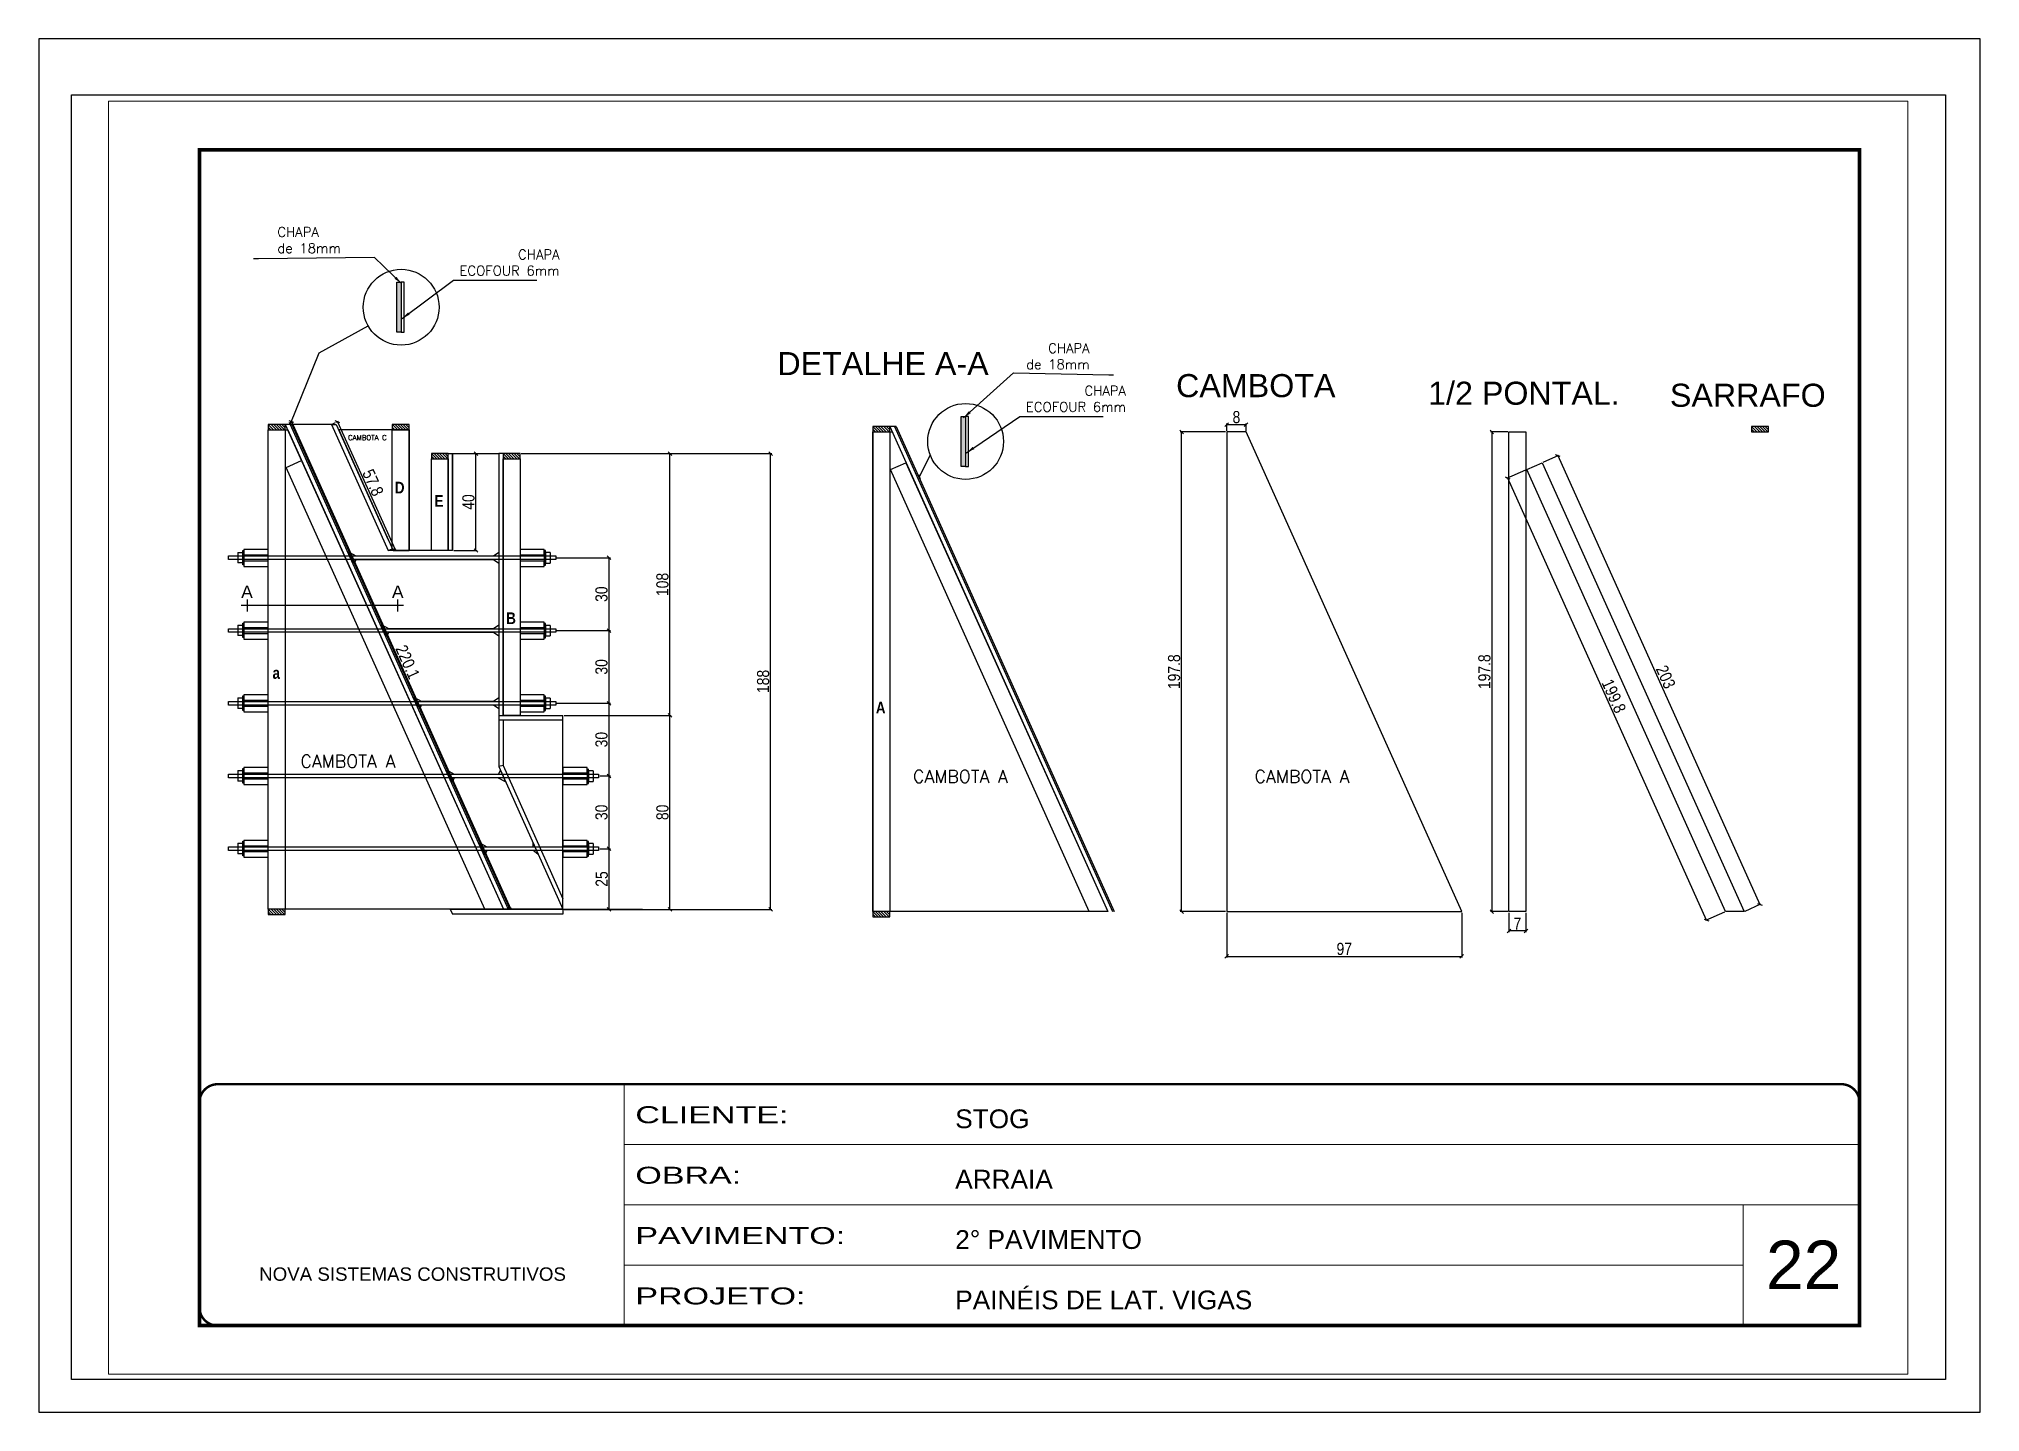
# Paper-space layout '01 (22)' of a CAD drawing. Extents: x -1 to 296, y 0 to 210.
# The model-space entities are those that its viewports show. They can reach past a viewport. Long polylines and large blocks are cut down to what shows.
import ezdxf
from ezdxf.enums import TextEntityAlignment as Align

# ---------------------------------------------------------------- set-up
doc = ezdxf.new("R2010")
doc.units = 0
doc.linetypes.add('CONTINUO', pattern=[0])
doc.linetypes.add('DASHED', pattern=[0.75, 0.5, -0.25])
doc.layers.get('0').update_dxf_attribs({"linetype": 'CONTINUOUS'})
doc.layers.get('Defpoints').update_dxf_attribs({"linetype": 'CONTINUOUS'})
doc.layers.add('00 - FELIPE', color=2, linetype='CONTINUOUS', plot=False)
for name, color, linetype in [('1HACHURA MADEIRAS', 1, 'CONTINUOUS'), ('COTA', 241, 'CONTINUOUS'), ('detalhes', 4, 'CONTINUOUS'), ('NOMENCLATURA', 7, 'CONTINUOUS'), ('Painéis', 200, 'CONTINUOUS'), ('presilha', 1, 'CONTINUOUS'), ('SARR_2.2x7', 40, 'CONTINUOUS'), ('SARR_3.5x7', 81, 'CONTINUOUS'), ('Tubo de PVC', 51, 'CONTINUOUS')]:
    doc.layers.add(name, color=color, linetype=linetype)
for name, color, linetype, lineweight in [('CARIMBO', 255, 'CONTINUOUS', 9), ('CONCRETO', 251, 'CONTINUOUS', 25), ('Folhas', 255, 'CONTINUOUS', 9), ('Hachura', 251, 'CONTINUOUS', 9), ('SARRAFO DE PRESSAO', 251, 'DASHED', 9)]:
    doc.layers.add(name, color=color, linetype=linetype, lineweight=lineweight)
doc.styles.add('ARIAL', font='arial.ttf')
doc.styles.add('COTA TECNICA', font='techl___.ttf', dxfattribs={"height": 10})
doc.styles.add('COTA TECNICA 2X', font='techl___.ttf', dxfattribs={"height": 10})
doc.styles.add('ROMANS', font='romans.shx')
doc.styles.add('TECNICA', font='techb___.ttf', dxfattribs={"height": 10})
doc.styles.add('Tecnologia', font='')
doc.styles.get('Tecnologia').set_extended_font_data('Forgotten Futurist')
doc.dimstyles.new('PAINEL', dxfattribs={"dimtxt": 10, "dimasz": 3, "dimexe": 3, "dimexo": 3, "dimgap": 3, "dimtad": 1, "dimdec": 1, "dimzin": 12, "dimdsep": 46, "dimtxsty": 'COTA TECNICA', "dimblk1": 'OBLIQUE', "dimblk2": 'OBLIQUE', "dimsah": 1, "dimcen": 0.9, "dimclrd": 4, "dimclre": 4, "dimclrt": 240, "dimadec": 1, "dimazin": 3, "dimtfac": 1, "dimtdec": 1, "dimtmove": 0, "dimatfit": 3, "dimfxl": 1, "dimtolj": 1, "dimtzin": 12, "dimarcsym": 0})
doc.dimstyles.new('SECAO', dxfattribs={"dimscale": 0.333333, "dimtxt": 5, "dimasz": 9, "dimexe": 3, "dimexo": 3, "dimgap": 3, "dimtad": 1, "dimdec": 1, "dimlfac": 0.5, "dimzin": 12, "dimdsep": 46, "dimtxsty": 'COTA TECNICA 2X', "dimblk1": 'OBLIQUE', "dimblk2": 'OBLIQUE', "dimsah": 1, "dimcen": 0.9, "dimclrd": 4, "dimclre": 4, "dimclrt": 240, "dimadec": 1, "dimazin": 3, "dimtfac": 1, "dimtdec": 1, "dimtmove": 0, "dimatfit": 3, "dimfxl": 1, "dimtolj": 1, "dimtzin": 12, "dimarcsym": 0})

psp = doc.layouts.new('01 (22)')

msp = doc.modelspace()

# ---------------------------------------------------------------- texts
at = {"color": 240, "char_height": 8, "style": 'ROMANS'}
for s, insert, attachment_point in [('\\A1;CHAPA \\Pde 18mm', (5996.47, 8528.48), 7), ('\\A1;CHAPA \\PECOFOUR 6mm', (6229.43, 8509.96), 9), ('\\A1;CHAPA \\Pde 18mm', (6666.91, 8432.67), 9), ('\\A1;CHAPA \\PECOFOUR 6mm', (6696.9, 8397.58), 9)]:
    msp.add_mtext(s, dxfattribs=dict(at, insert=insert, attachment_point=attachment_point))
at = {"layer": 'CARIMBO', "style": 'ARIAL'}
msp.add_text('22', height=40, dxfattribs=at).set_placement((7225.07, 7673.82))
at = {"layer": 'detalhes', "style": 'TECNICA'}
for s, p in [('D', (6093.46, 8330.19)), ('E', (6126.17, 8319.18)), ('B', (6185.37, 8222.46)), ('a', (5992.5, 8177.27)), ('A', (6490.44, 8148.71))]:
    msp.add_text(s, height=9.6, dxfattribs=at).set_placement(p)
at = {"layer": 'detalhes', "color": 0, "linetype": 'Continuous', "style": 'ARIAL'}
for p in [(5971.4, 8249.1), (6095.83, 8249.1)]:
    msp.add_text('A', height=10.22, dxfattribs=at).set_placement(p, align=Align.MIDDLE_CENTER)
at = {"layer": 'NOMENCLATURA', "linetype": 'Continuous', "style": 'ARIAL'}
for s, height, p in [('DETALHE A-A', 19.0408, (6409.14, 8427.79)), ('CAMBOTA', 19.041, (6738.22, 8409.6)), ('1/2 PONTAL.', 19.0408, (6946.21, 8403.33)), ('SARRAFO', 19.041, (7145.76, 8401.66))]:
    msp.add_text(s, height=height, dxfattribs=at).set_placement(p)
at = {"layer": 'Painéis', "color": 7, "attachment_point": 5, "style": 'ROMANS'}
for s, insert, char_height in [('\\A1;CAMBOTA C', (6070.76, 8376.2), 4.2), ('\\A1;CAMBOTA A', (6054.68, 8109.26), 10.5), ('\\A1;CAMBOTA A', (6560.22, 8096.74), 10.5), ('\\A1;CAMBOTA A', (6842.11, 8096.74), 10.5)]:
    msp.add_mtext(s, dxfattribs=dict(at, insert=insert, char_height=char_height))

# ---------------------------------------------------------------- blocks, each defined once
blk = doc.blocks.new('9999999999')
at = {"color": 30, "linetype": 'CONTINUO'}
for p, q in [((98564.6, 34230.2), (98564.6, 34429.4)), ((98564.6, 34379.6), (99584, 34379.6)), ((98564.6, 34329.8), (99488, 34329.8)), ((99584, 34329.8), (99488, 34329.8)), ((99488, 34329.8), (99488, 34230.2)), ((98564.6, 34280), (99488, 34280))]:
    blk.add_line(p, q, dxfattribs=at)
at = {"color": 30, "linetype": 'CONTINUO', "const_width": 2}
blk.add_lwpolyline([(99584, 34230.2), (99584, 34414.4, 0.414214), (99569, 34429.4), (98229, 34429.4, 0.414214), (98214, 34414.4), (98214, 34245.2, 0.414214), (98229, 34230.2), (99584, 34230.2)], format="xyb", dxfattribs=at)
at = {"layer": 'Folhas'}
blk.add_lwpolyline([(98139, 34190.2), (99624, 34190.2), (99624, 35240.2), (98139, 35240.2)], close=True, dxfattribs=at)
at = {"layer": 'Folhas', "color": 30, "const_width": 3}
blk.add_lwpolyline([(98214, 34230.2), (99584, 34230.2), (99584, 35200.2), (98214, 35200.2)], close=True, dxfattribs=at)
at = {"color": 7, "linetype": 'Continuous', "ltscale": 5, "style": 'ARIAL'}
for s, height, p in [('STOG', 15.48, (98837.7, 34393.1)), ('ARRAIA', 15.48, (98837.7, 34343.3)), ('2° PAVIMENTO', 15.483, (98837.7, 34293.5)), ('NOVA SISTEMAS CONSTRUTIVOS', 11.059, (98263.2, 34267.2)), ('PAINÉIS DE LAT. VIGAS', 15.483, (98837.7, 34243.7))]:
    blk.add_text(s, height=height, dxfattribs=at).set_placement(p)
at = {"layer": 'Folhas', "color": 7, "style": 'Tecnologia', "width": 1.5}
for s, p in [('CLIENTE:', (98573.7, 34397.2)), ('OBRA:', (98573.7, 34347.3)), ('PAVIMENTO:', (98573.7, 34297.5)), ('PROJETO:', (98573.7, 34247.7))]:
    blk.add_text(s, height=14, dxfattribs=at).set_placement(p)
blk = doc.blocks.new('_Oblique')
at = {"color": 0, "linetype": 'ByBlock', "lineweight": -2}
blk.add_line((-0.5, -0.5), (0.5, 0.5), dxfattribs=at)
blk = doc.blocks.new('*D1309')
at = {"layer": 'COTA', "color": 4, "lineweight": -2, "transparency": 16777216}
for p, q in [((6142.2, 8363.1), (6161.3, 8363.1)), ((6160.3, 8283.1), (6160.3, 8363.1)), ((6142.2, 8283.1), (6161.3, 8283.1))]:
    blk.add_line(p, q, dxfattribs=at)
at = {"layer": 'Defpoints', "color": 0, "transparency": 16777216}
for p in [(6141.2, 8363.1), (6160.3, 8363.1), (6141.2, 8283.1)]:
    blk.add_point(p, dxfattribs=at)
at = {"layer": 'COTA', "color": 4, "lineweight": -2, "transparency": 16777216, "xscale": 3, "yscale": 3, "zscale": 3}
for p, rotation in [((6160.3, 8363.1), 90), ((6160.3, 8283.1), 270)]:
    blk.add_blockref('_Oblique', p, dxfattribs=dict(at, rotation=rotation))
at = {"layer": 'COTA', "color": 240, "transparency": 16777216, "insert": (6154.2, 8323.1), "char_height": 10, "attachment_point": 5, "rotation": 90, "style": 'COTA TECNICA 2X'}
blk.add_mtext('\\A1;40', dxfattribs=at)
blk = doc.blocks.new('*D1310')
at = {"layer": 'COTA', "color": 4, "lineweight": -2, "transparency": 16777216}
for p, q in [((6233.2, 8147.1), (6321.4, 8147.1)), ((6320.4, 7987.1), (6320.4, 8147.1)), ((6298.9, 7987.1), (6321.4, 7987.1))]:
    blk.add_line(p, q, dxfattribs=at)
at = {"layer": 'Defpoints', "color": 0, "transparency": 16777216}
for p in [(6232.2, 8147.1), (6320.4, 8147.1), (6297.9, 7987.1)]:
    blk.add_point(p, dxfattribs=at)
at = {"layer": 'COTA', "color": 4, "lineweight": -2, "transparency": 16777216, "xscale": 3, "yscale": 3, "zscale": 3}
for p, rotation in [((6320.4, 8147.1), 90), ((6320.4, 7987.1), 270)]:
    blk.add_blockref('_Oblique', p, dxfattribs=dict(at, rotation=rotation))
at = {"layer": 'COTA', "color": 240, "transparency": 16777216, "insert": (6314.3, 8067.1), "char_height": 10, "attachment_point": 5, "rotation": 90, "style": 'COTA TECNICA 2X'}
blk.add_mtext('\\A1;80', dxfattribs=at)
blk = doc.blocks.new('*D1311')
at = {"layer": 'COTA', "color": 4, "lineweight": -2, "transparency": 16777216}
for p, q in [((6262.6, 8037.1), (6271.3, 8037.1)), ((6270.3, 7987.1), (6270.3, 8037.1)), ((6233.2, 7987.1), (6271.3, 7987.1))]:
    blk.add_line(p, q, dxfattribs=at)
at = {"layer": 'Defpoints', "color": 0, "transparency": 16777216}
for p in [(6261.6, 8037.1), (6270.3, 8037.1), (6232.2, 7987.1)]:
    blk.add_point(p, dxfattribs=at)
at = {"layer": 'COTA', "color": 4, "lineweight": -2, "transparency": 16777216, "xscale": 3, "yscale": 3, "zscale": 3}
for p, rotation in [((6270.3, 8037.1), 90), ((6270.3, 7987.1), 270)]:
    blk.add_blockref('_Oblique', p, dxfattribs=dict(at, rotation=rotation))
at = {"layer": 'COTA', "color": 240, "transparency": 16777216, "insert": (6264.2, 8012.1), "char_height": 10, "attachment_point": 5, "rotation": 90, "style": 'COTA TECNICA 2X'}
blk.add_mtext('\\A1;25', dxfattribs=at)
blk = doc.blocks.new('*D1312')
at = {"layer": 'COTA', "color": 4, "lineweight": -2, "transparency": 16777216}
for p, q in [((6262.6, 8097.1), (6271.3, 8097.1)), ((6270.3, 8037.1), (6270.3, 8097.1)), ((6262.6, 8037.1), (6271.3, 8037.1))]:
    blk.add_line(p, q, dxfattribs=at)
at = {"layer": 'Defpoints', "color": 0, "transparency": 16777216}
for p in [(6261.6, 8097.1), (6270.3, 8097.1), (6261.6, 8037.1)]:
    blk.add_point(p, dxfattribs=at)
at = {"layer": 'COTA', "color": 4, "lineweight": -2, "transparency": 16777216, "xscale": 3, "yscale": 3, "zscale": 3}
for p, rotation in [((6270.3, 8097.1), 90), ((6270.3, 8037.1), 270)]:
    blk.add_blockref('_Oblique', p, dxfattribs=dict(at, rotation=rotation))
at = {"layer": 'COTA', "color": 240, "transparency": 16777216, "insert": (6264, 8067.1), "char_height": 10, "attachment_point": 5, "rotation": 90, "style": 'COTA TECNICA 2X'}
blk.add_mtext('\\A1;30', dxfattribs=at)
blk = doc.blocks.new('*D1313')
at = {"layer": 'COTA', "color": 4, "lineweight": -2, "transparency": 16777216}
for p, q in [((6227.2, 8157.1), (6271.3, 8157.1)), ((6270.3, 8097.1), (6270.3, 8157.1)), ((6262.6, 8097.1), (6271.3, 8097.1))]:
    blk.add_line(p, q, dxfattribs=at)
at = {"layer": 'Defpoints', "color": 0, "transparency": 16777216}
for p in [(6226.2, 8157.1), (6270.3, 8157.1), (6261.6, 8097.1)]:
    blk.add_point(p, dxfattribs=at)
at = {"layer": 'COTA', "color": 4, "lineweight": -2, "transparency": 16777216, "xscale": 3, "yscale": 3, "zscale": 3}
for p, rotation in [((6270.3, 8157.1), 90), ((6270.3, 8097.1), 270)]:
    blk.add_blockref('_Oblique', p, dxfattribs=dict(at, rotation=rotation))
at = {"layer": 'COTA', "color": 240, "transparency": 16777216, "insert": (6264, 8127.1), "char_height": 10, "attachment_point": 5, "rotation": 90, "style": 'COTA TECNICA 2X'}
blk.add_mtext('\\A1;30', dxfattribs=at)
blk = doc.blocks.new('*D1314')
at = {"layer": 'COTA', "color": 4, "lineweight": -2, "transparency": 16777216}
for p, q in [((6227.2, 8217.1), (6271.3, 8217.1)), ((6270.3, 8157.1), (6270.3, 8217.1)), ((6262.6, 8157.1), (6271.3, 8157.1))]:
    blk.add_line(p, q, dxfattribs=at)
at = {"layer": 'Defpoints', "color": 0, "transparency": 16777216}
for p in [(6226.2, 8217.1), (6270.3, 8217.1), (6261.6, 8157.1)]:
    blk.add_point(p, dxfattribs=at)
at = {"layer": 'COTA', "color": 4, "lineweight": -2, "transparency": 16777216, "xscale": 3, "yscale": 3, "zscale": 3}
for p, rotation in [((6270.3, 8217.1), 90), ((6270.3, 8157.1), 270)]:
    blk.add_blockref('_Oblique', p, dxfattribs=dict(at, rotation=rotation))
at = {"layer": 'COTA', "color": 240, "transparency": 16777216, "insert": (6264, 8187.1), "char_height": 10, "attachment_point": 5, "rotation": 90, "style": 'COTA TECNICA 2X'}
blk.add_mtext('\\A1;30', dxfattribs=at)
blk = doc.blocks.new('*D1315')
at = {"layer": 'COTA', "color": 4, "lineweight": -2, "transparency": 16777216}
for p, q in [((6227.2, 8277.1), (6271.3, 8277.1)), ((6270.3, 8217.1), (6270.3, 8277.1)), ((6262.6, 8217.1), (6271.3, 8217.1))]:
    blk.add_line(p, q, dxfattribs=at)
at = {"layer": 'Defpoints', "color": 0, "transparency": 16777216}
for p in [(6226.2, 8277.1), (6270.3, 8277.1), (6261.6, 8217.1)]:
    blk.add_point(p, dxfattribs=at)
at = {"layer": 'COTA', "color": 4, "lineweight": -2, "transparency": 16777216, "xscale": 3, "yscale": 3, "zscale": 3}
for p, rotation in [((6270.3, 8277.1), 90), ((6270.3, 8217.1), 270)]:
    blk.add_blockref('_Oblique', p, dxfattribs=dict(at, rotation=rotation))
at = {"layer": 'COTA', "color": 240, "transparency": 16777216, "insert": (6264, 8247.1), "char_height": 10, "attachment_point": 5, "rotation": 90, "style": 'COTA TECNICA 2X'}
blk.add_mtext('\\A1;30', dxfattribs=at)
blk = doc.blocks.new('*D1318')
at = {"layer": 'COTA', "color": 4, "lineweight": -2, "transparency": 16777216}
for p, q in [((6197.8, 8363.1), (6321.4, 8363.1)), ((6320.4, 8147.1), (6320.4, 8363.1)), ((6233.2, 8147.1), (6321.4, 8147.1))]:
    blk.add_line(p, q, dxfattribs=at)
at = {"layer": 'Defpoints', "color": 0, "transparency": 16777216}
for p in [(6196.8, 8363.1), (6320.4, 8363.1), (6232.2, 8147.1)]:
    blk.add_point(p, dxfattribs=at)
at = {"layer": 'COTA', "color": 4, "lineweight": -2, "transparency": 16777216, "xscale": 3, "yscale": 3, "zscale": 3}
for p, rotation in [((6320.4, 8363.1), 90), ((6320.4, 8147.1), 270)]:
    blk.add_blockref('_Oblique', p, dxfattribs=dict(at, rotation=rotation))
at = {"layer": 'COTA', "color": 240, "transparency": 16777216, "insert": (6314.3, 8255.1), "char_height": 10, "attachment_point": 5, "rotation": 90, "style": 'COTA TECNICA 2X'}
blk.add_mtext('\\A1;108', dxfattribs=at)
blk = doc.blocks.new('*D1319')
at = {"layer": 'COTA', "color": 4, "lineweight": -2, "transparency": 16777216}
for p, q in [((6253.2, 8363.1), (6404.5, 8363.1)), ((6403.5, 7987.1), (6403.5, 8363.1)), ((6253.2, 7987.1), (6404.5, 7987.1))]:
    blk.add_line(p, q, dxfattribs=at)
at = {"layer": 'Defpoints', "color": 0, "transparency": 16777216}
for p in [(6252.2, 8363.1), (6403.5, 8363.1), (6252.2, 7987.1)]:
    blk.add_point(p, dxfattribs=at)
at = {"layer": 'COTA', "color": 4, "lineweight": -2, "transparency": 16777216, "xscale": 3, "yscale": 3, "zscale": 3}
for p, rotation in [((6403.5, 8363.1), 90), ((6403.5, 7987.1), 270)]:
    blk.add_blockref('_Oblique', p, dxfattribs=dict(at, rotation=rotation))
at = {"layer": 'COTA', "color": 240, "transparency": 16777216, "insert": (6397.4, 8175.1), "char_height": 10, "attachment_point": 5, "rotation": 90, "style": 'COTA TECNICA 2X'}
blk.add_mtext('\\A1;188', dxfattribs=at)
blk = doc.blocks.new('*D1665')
at = {"layer": 'COTA', "color": 4, "lineweight": -2, "transparency": 16777216}
for p, q in [((6007.2, 8389), (6009, 8389.8)), ((6008.1, 8389.4), (6188.8, 7987.9)), ((6187.9, 7987.5), (6189.7, 7988.3))]:
    blk.add_line(p, q, dxfattribs=at)
at = {"layer": 'Defpoints', "color": 0, "transparency": 16777216}
for p in [(6006.3, 8388.6), (6187, 7987.1), (6188.8, 7987.9)]:
    blk.add_point(p, dxfattribs=at)
at = {"layer": 'COTA', "color": 4, "lineweight": -2, "transparency": 16777216, "xscale": 3, "yscale": 3, "zscale": 3}
for p, rotation in [((6008.1, 8389.4), 114.2278027037976), ((6188.8, 7987.9), 294.2278027037976)]:
    blk.add_blockref('_Oblique', p, dxfattribs=dict(at, rotation=rotation))
at = {"layer": 'COTA', "color": 240, "transparency": 16777216, "insert": (6104, 8191.2), "char_height": 10, "attachment_point": 5, "rotation": 294.2278, "style": 'COTA TECNICA 2X'}
blk.add_mtext('\\A1;220.1', dxfattribs=at)
blk = doc.blocks.new('*D1666')
at = {"layer": 'COTA', "color": 4, "lineweight": -2, "transparency": 16777216}
for p, q in [((6045.4, 8389), (6047, 8389.7)), ((6046.1, 8389.3), (6093.6, 8283.9)), ((6092.8, 8283.5), (6094.5, 8284.3))]:
    blk.add_line(p, q, dxfattribs=at)
at = {"layer": 'Defpoints', "color": 0, "transparency": 16777216}
for p in [(6044.5, 8388.6), (6093.6, 8283.9), (6091.9, 8283.1)]:
    blk.add_point(p, dxfattribs=at)
at = {"layer": 'COTA', "color": 4, "lineweight": -2, "transparency": 16777216, "xscale": 3, "yscale": 3, "zscale": 3}
for p, rotation in [((6046.1, 8389.3), 114.2277997797435), ((6093.6, 8283.9), 294.2277997797435)]:
    blk.add_blockref('_Oblique', p, dxfattribs=dict(at, rotation=rotation))
at = {"layer": 'COTA', "color": 240, "transparency": 16777216, "insert": (6075.4, 8339.1), "char_height": 10, "attachment_point": 5, "rotation": 294.2278, "style": 'COTA TECNICA 2X'}
blk.add_mtext('\\A1;57.8', dxfattribs=at)
blk = doc.blocks.new('*D1669')
at = {"layer": 'COTA', "color": 4, "lineweight": -2, "transparency": 16777216}
for p, q in [((6779, 8380.9), (6741.7, 8380.9)), ((6742.7, 7985.3), (6742.7, 8380.9)), ((6779, 7985.3), (6741.7, 7985.3))]:
    blk.add_line(p, q, dxfattribs=at)
at = {"layer": 'Defpoints', "color": 0, "transparency": 16777216}
for p in [(6742.7, 8380.9), (6780, 8380.9), (6780, 7985.3)]:
    blk.add_point(p, dxfattribs=at)
at = {"layer": 'COTA', "color": 4, "lineweight": -2, "transparency": 16777216, "xscale": 3, "yscale": 3, "zscale": 3}
for p, rotation in [((6742.7, 8380.9), 90), ((6742.7, 7985.3), 270)]:
    blk.add_blockref('_Oblique', p, dxfattribs=dict(at, rotation=rotation))
at = {"layer": 'COTA', "color": 240, "transparency": 16777216, "insert": (6736.6, 8183.1), "char_height": 10, "attachment_point": 5, "rotation": 90, "style": 'COTA TECNICA 2X'}
blk.add_mtext('\\A1;197.8', dxfattribs=at)
blk = doc.blocks.new('*D1670')
at = {"layer": 'COTA', "color": 4, "lineweight": -2, "transparency": 16777216}
for p, q in [((6780, 7984.3), (6780, 7947.3)), ((6974, 7984.3), (6974, 7947.3)), ((6780, 7948.3), (6974, 7948.3))]:
    blk.add_line(p, q, dxfattribs=at)
at = {"layer": 'Defpoints', "color": 0, "transparency": 16777216}
for p in [(6780, 7985.3), (6974, 7985.3), (6974, 7948.3)]:
    blk.add_point(p, dxfattribs=at)
at = {"layer": 'COTA', "color": 4, "lineweight": -2, "transparency": 16777216, "xscale": 3, "yscale": 3, "zscale": 3, "rotation": 180}
blk.add_blockref('_Oblique', (6780, 7948.3), dxfattribs=at)
at = {"layer": 'COTA', "color": 4, "lineweight": -2, "transparency": 16777216, "xscale": 3, "yscale": 3, "zscale": 3}
blk.add_blockref('_Oblique', (6974, 7948.3), dxfattribs=at)
at = {"layer": 'COTA', "color": 240, "transparency": 16777216, "insert": (6877, 7954.4), "char_height": 10, "attachment_point": 5, "style": 'COTA TECNICA 2X'}
blk.add_mtext('\\A1;97', dxfattribs=at)
blk = doc.blocks.new('*D1671')
at = {"layer": 'COTA', "color": 4, "lineweight": -2, "transparency": 16777216}
for p, q in [((6780, 8381.9), (6780, 8388)), ((6780, 8387), (6796, 8387)), ((6796, 8381.9), (6796, 8388))]:
    blk.add_line(p, q, dxfattribs=at)
at = {"layer": 'Defpoints', "color": 0, "transparency": 16777216}
for p in [(6780, 8380.9), (6796, 8387), (6796, 8380.9)]:
    blk.add_point(p, dxfattribs=at)
at = {"layer": 'COTA', "color": 4, "lineweight": -2, "transparency": 16777216, "xscale": 3, "yscale": 3, "zscale": 3, "rotation": 180}
blk.add_blockref('_Oblique', (6780, 8387), dxfattribs=at)
at = {"layer": 'COTA', "color": 4, "lineweight": -2, "transparency": 16777216, "xscale": 3, "yscale": 3, "zscale": 3}
blk.add_blockref('_Oblique', (6796, 8387), dxfattribs=at)
at = {"layer": 'COTA', "color": 240, "transparency": 16777216, "insert": (6788, 8393.1), "char_height": 10, "attachment_point": 5, "style": 'COTA TECNICA 2X'}
blk.add_mtext('\\A1;8', dxfattribs=at)
blk = doc.blocks.new('*D1672')
at = {"layer": 'COTA', "color": 4, "lineweight": -2, "transparency": 16777216}
for p, q in [((7011.9, 8380.9), (6997.8, 8380.9)), ((6998.8, 8380.9), (6998.8, 7985.3)), ((7011.9, 7985.3), (6997.8, 7985.3))]:
    blk.add_line(p, q, dxfattribs=at)
at = {"layer": 'Defpoints', "color": 0, "transparency": 16777216}
for p in [(7012.9, 8380.9), (6998.8, 7985.3), (7012.9, 7985.3)]:
    blk.add_point(p, dxfattribs=at)
at = {"layer": 'COTA', "color": 4, "lineweight": -2, "transparency": 16777216, "xscale": 3, "yscale": 3, "zscale": 3}
for p, rotation in [((6998.8, 8380.9), 90), ((6998.8, 7985.3), 270)]:
    blk.add_blockref('_Oblique', p, dxfattribs=dict(at, rotation=rotation))
at = {"layer": 'COTA', "color": 240, "transparency": 16777216, "insert": (6992.7, 8183.1), "char_height": 10, "attachment_point": 5, "rotation": 90, "style": 'COTA TECNICA 2X'}
blk.add_mtext('\\A1;197.8', dxfattribs=at)
blk = doc.blocks.new('*D1673')
at = {"layer": 'COTA', "color": 4, "lineweight": -2, "transparency": 16777216}
for p, q in [((7012.9, 7984.3), (7012.9, 7968.3)), ((7026.9, 7984.3), (7026.9, 7968.3)), ((7026.9, 7969.3), (7012.9, 7969.3))]:
    blk.add_line(p, q, dxfattribs=at)
at = {"layer": 'Defpoints', "color": 0, "transparency": 16777216}
for p in [(7012.9, 7985.3), (7026.9, 7985.3), (7012.9, 7969.3)]:
    blk.add_point(p, dxfattribs=at)
at = {"layer": 'COTA', "color": 4, "lineweight": -2, "transparency": 16777216, "xscale": 3, "yscale": 3, "zscale": 3, "rotation": 180}
blk.add_blockref('_Oblique', (7012.9, 7969.3), dxfattribs=at)
at = {"layer": 'COTA', "color": 4, "lineweight": -2, "transparency": 16777216, "xscale": 3, "yscale": 3, "zscale": 3}
blk.add_blockref('_Oblique', (7026.9, 7969.3), dxfattribs=at)
at = {"layer": 'COTA', "color": 240, "transparency": 16777216, "insert": (7019.9, 7975.3), "char_height": 10, "attachment_point": 5, "style": 'COTA TECNICA 2X'}
blk.add_mtext('\\A1;7', dxfattribs=at)
blk = doc.blocks.new('*D1674')
at = {"layer": 'COTA', "color": 4, "lineweight": -2, "transparency": 16777216}
for p, q in [((7041.2, 8356), (7054.2, 8361.8)), ((7053.3, 8361.4), (7219.9, 7991.2)), ((7207.8, 7985.7), (7220.8, 7991.6))]:
    blk.add_line(p, q, dxfattribs=at)
at = {"layer": 'Defpoints', "color": 0, "transparency": 16777216}
for p in [(7040.3, 8355.5), (7206.9, 7985.3), (7219.9, 7991.2)]:
    blk.add_point(p, dxfattribs=at)
at = {"layer": 'COTA', "color": 4, "lineweight": -2, "transparency": 16777216, "xscale": 3, "yscale": 3, "zscale": 3}
for p, rotation in [((7053.3, 8361.4), 114.2278027037972), ((7219.9, 7991.2), 294.2278027037972)]:
    blk.add_blockref('_Oblique', p, dxfattribs=dict(at, rotation=rotation))
at = {"layer": 'COTA', "color": 240, "transparency": 16777216, "insert": (7142.3, 8178.8), "char_height": 10, "attachment_point": 5, "rotation": 294.2278, "style": 'COTA TECNICA 2X'}
blk.add_mtext('\\A1;203', dxfattribs=at)
blk = doc.blocks.new('*D1675')
at = {"layer": 'COTA', "color": 4, "lineweight": -2, "transparency": 16777216}
for p, q in [((7026.6, 8349.4), (7011, 8342.4)), ((7176, 7978.3), (7012, 8342.8)), ((7190.7, 7984.9), (7175.1, 7977.9))]:
    blk.add_line(p, q, dxfattribs=at)
at = {"layer": 'Defpoints', "color": 0, "transparency": 16777216}
for p in [(7027.5, 8349.8), (7012, 8342.8), (7191.6, 7985.3)]:
    blk.add_point(p, dxfattribs=at)
at = {"layer": 'COTA', "color": 4, "lineweight": -2, "transparency": 16777216, "xscale": 3, "yscale": 3, "zscale": 3}
for p, rotation in [((7012, 8342.8), 114.2278027037964), ((7176, 7978.3), 294.2278027037964)]:
    blk.add_blockref('_Oblique', p, dxfattribs=dict(at, rotation=rotation))
at = {"layer": 'COTA', "color": 240, "transparency": 16777216, "insert": (7099.5, 8163), "char_height": 10, "attachment_point": 5, "rotation": 294.2278, "style": 'COTA TECNICA 2X'}
blk.add_mtext('\\A1;199.8', dxfattribs=at)

# ---------------------------------------------------------------- dimensions: what is measured, and where the dimension line sits
at = {"layer": 'COTA'}
for base, p1, p2, picture, middle in [((6796.01, 8387.03), (6780.03, 8380.92), (6796.01, 8380.92), '*D1671', (6788.02, 8393.12)), ((6974.03, 7948.31), (6780.03, 7985.32), (6974.03, 7985.32), '*D1670', (6877.03, 7954.41)), ((7012.92, 7969.26), (7026.92, 7985.32), (7012.92, 7985.32), '*D1673', (7019.92, 7975.33))]:
    dim = msp.add_linear_dim(base=base, p1=p1, p2=p2, dimstyle='SECAO', dxfattribs=at)
    dim.commit()
    dim.dimension.update_dxf_attribs({"geometry": picture, "text_midpoint": middle})
for p1, p2, distance, picture, middle in [((6006.31, 8388.59), (6186.97, 7987.11), 1.97, '*D1665', (6104, 8191.16)), ((6044.47, 8388.59), (6091.93, 8283.11), 1.82, '*D1666', (6075.45, 8339.11)), ((7191.56, 7985.32), (7027.55, 8349.8), 17.1, '*D1675', (7099.53, 8163.05)), ((7040.32, 8355.54), (7206.92, 7985.32), 14.25, '*D1674', (7142.28, 8178.83))]:
    dim = msp.add_aligned_dim(p1=p1, p2=p2, distance=distance, dimstyle='SECAO', dxfattribs=at)
    dim.commit()
    dim.dimension.update_dxf_attribs({"geometry": picture, "text_midpoint": middle})
for base, p1, p2, picture, middle in [((6742.69, 8380.92), (6780.03, 7985.32), (6780.03, 8380.92), '*D1669', (6736.58, 8183.12)), ((6998.83, 7985.32), (7012.92, 8380.92), (7012.92, 7985.32), '*D1672', (6992.73, 8183.12)), ((6160.33, 8363.11), (6141.15, 8283.11), (6141.15, 8363.11), '*D1309', (6154.23, 8323.11)), ((6320.42, 8363.11), (6232.15, 8147.09), (6196.75, 8363.11), '*D1318', (6314.3, 8255.1)), ((6403.51, 8363.11), (6252.21, 7987.11), (6252.21, 8363.11), '*D1319', (6397.41, 8175.11)), ((6270.26, 8277.11), (6261.63, 8217.11), (6226.23, 8277.11), '*D1315', (6264.04, 8247.11)), ((6270.26, 8217.11), (6261.63, 8157.11), (6226.23, 8217.11), '*D1314', (6264.04, 8187.11)), ((6270.26, 8157.11), (6261.63, 8097.11), (6226.23, 8157.11), '*D1313', (6264.04, 8127.11)), ((6320.42, 8147.09), (6297.89, 7987.11), (6232.15, 8147.09), '*D1310', (6314.3, 8067.1)), ((6270.26, 8097.11), (6261.63, 8037.11), (6261.63, 8097.11), '*D1312', (6264.04, 8067.11)), ((6270.26, 8037.11), (6232.15, 7987.11), (6261.63, 8037.11), '*D1311', (6264.15, 8012.11))]:
    dim = msp.add_linear_dim(base=base, p1=p1, p2=p2, angle=90, dimstyle='SECAO', dxfattribs=at)
    dim.commit()
    dim.dimension.update_dxf_attribs({"geometry": picture, "text_midpoint": middle})

# ---------------------------------------------------------------- hatches: boundary and pattern name
at = {"layer": 'Hachura'}
h = msp.add_hatch(color=256, dxfattribs=at)
h.dxf.hatch_style = 1
h.paths.add_polyline_path([(6095.03, 8463.21), (6098.63, 8463.21), (6098.63, 8504.38), (6095.03, 8504.38)])
h = msp.add_hatch(color=256, dxfattribs=at)
h.dxf.hatch_style = 1
h.paths.add_polyline_path([(6560.88, 8352.47), (6564.48, 8352.47), (6564.48, 8393.64), (6560.88, 8393.64)])
at = {"layer": 'SARR_2.2x7'}
h = msp.add_hatch(dxfattribs=at)
h.set_pattern_fill('ANSI31', color=256, scale=0.5, angle=90)
h.set_pattern_definition([(135, (39011.5146, -115129.458), (-1.122532015, -1.122532015), [])])
h.paths.add_polyline_path([(5988.89, 8387.11), (5988.89, 8382.71), (6002.89, 8382.71), (6002.89, 8387.11)])
h = msp.add_hatch(dxfattribs=at)
h.set_pattern_fill('ANSI31', color=256, scale=0.5, angle=90)
h.set_pattern_definition([(135, (39113.8905, -115129.458), (-1.122532015, -1.122532015), [])])
h.paths.add_polyline_path([(6091.27, 8387.11), (6091.27, 8382.71), (6105.27, 8382.71), (6105.27, 8387.11)])
h = msp.add_hatch(dxfattribs=at)
h.set_pattern_fill('ANSI31', color=256, scale=0.5, angle=90)
h.set_pattern_definition([(135, (39510.4466, -115131.2505), (-1.122532015, -1.122532015), [])])
h.paths.add_polyline_path([(6487.82, 8385.32), (6487.82, 8380.92), (6501.82, 8380.92), (6501.82, 8385.32)])
h = msp.add_hatch(dxfattribs=at)
h.set_pattern_fill('ANSI31', color=256, scale=0.5, angle=90)
h.set_pattern_definition([(135, (40235.7209, -115131.2505), (-1.122532015, -1.122532015), [])])
h.paths.add_polyline_path([(7213.1, 8385.32), (7213.1, 8380.92), (7227.1, 8380.92), (7227.1, 8385.32)])
h = msp.add_hatch(dxfattribs=at)
h.set_pattern_fill('ANSI31', color=256, scale=0.5, angle=90)
h.set_pattern_definition([(135, (39146.1734, -115153.458), (-1.122532015, -1.122532015), [])])
h.paths.add_polyline_path([(6123.55, 8363.11), (6123.55, 8358.71), (6137.55, 8358.71), (6137.55, 8363.11)])
h = msp.add_hatch(dxfattribs=at)
h.set_pattern_fill('ANSI31', color=256, scale=0.5, angle=90)
h.set_pattern_definition([(135, (39205.3734, -115153.458), (-1.122532015, -1.122532015), [])])
h.paths.add_polyline_path([(6182.75, 8363.11), (6182.75, 8358.71), (6196.75, 8358.71), (6196.75, 8363.11)])
h = msp.add_hatch(dxfattribs=at)
h.set_pattern_fill('ANSI31', color=256, scale=0.5, angle=90)
h.set_pattern_definition([(135, (39011.5146, -115529.458), (-1.122532015, -1.122532015), [])])
h.paths.add_polyline_path([(5988.89, 7987.11), (5988.89, 7982.71), (6002.89, 7982.71), (6002.89, 7987.11)])
h = msp.add_hatch(dxfattribs=at)
h.set_pattern_fill('ANSI31', color=256, scale=0.5, angle=90)
h.set_pattern_definition([(135, (39510.4466, -115531.2505), (-1.122532015, -1.122532015), [])])
h.paths.add_polyline_path([(6487.82, 7985.32), (6487.82, 7980.92), (6501.82, 7980.92), (6501.82, 7985.32)])

# ---------------------------------------------------------------- linework, layer by layer
at = {"layer": '00 - FELIPE', "linetype": 'Continuous'}
msp.add_line((6041.18, 8387.11), (6044.47, 8388.59), dxfattribs=at)
at = {"layer": '1HACHURA MADEIRAS'}
for points in [[(5988.89, 8284.02), (5968.89, 8284.02), (5968.89, 8279.62), (5988.89, 8279.62)], [(5988.89, 8274.42), (5968.89, 8274.42), (5968.89, 8270.02), (5988.89, 8270.02)], [(5988.89, 8224.02), (5968.89, 8224.02), (5968.89, 8219.62), (5988.89, 8219.62)], [(5988.89, 8214.42), (5968.89, 8214.42), (5968.89, 8210.02), (5988.89, 8210.02)], [(5988.89, 8164.02), (5968.89, 8164.02), (5968.89, 8159.62), (5988.89, 8159.62)], [(5988.89, 8154.42), (5968.89, 8154.42), (5968.89, 8150.02), (5988.89, 8150.02)], [(5988.89, 8104.02), (5968.89, 8104.02), (5968.89, 8099.62), (5988.89, 8099.62)], [(5988.89, 8094.42), (5968.89, 8094.42), (5968.89, 8090.02), (5988.89, 8090.02)], [(5988.89, 8044.02), (5968.89, 8044.02), (5968.89, 8039.62), (5988.89, 8039.62)], [(5988.89, 8034.42), (5968.89, 8034.42), (5968.89, 8030.02), (5988.89, 8030.02)]]:
    msp.add_lwpolyline(points, close=True, dxfattribs=at)
at = {"layer": '1HACHURA MADEIRAS', "elevation": 0}
for points in [[(6216.75, 8284.02), (6196.75, 8284.02), (6196.75, 8279.62), (6216.75, 8279.62)], [(6216.75, 8274.42), (6196.75, 8274.42), (6196.75, 8270.02), (6216.75, 8270.02)], [(6216.75, 8224.02), (6196.75, 8224.02), (6196.75, 8219.62), (6216.75, 8219.62)], [(6216.75, 8214.42), (6196.75, 8214.42), (6196.75, 8210.02), (6216.75, 8210.02)], [(6216.75, 8164.02), (6196.75, 8164.02), (6196.75, 8159.62), (6216.75, 8159.62)], [(6216.75, 8154.42), (6196.75, 8154.42), (6196.75, 8150.02), (6216.75, 8150.02)], [(6252.15, 8104.02), (6232.15, 8104.02), (6232.15, 8099.62), (6252.15, 8099.62)], [(6252.15, 8094.42), (6232.15, 8094.42), (6232.15, 8090.02), (6252.15, 8090.02)], [(6252.15, 8044.02), (6232.15, 8044.02), (6232.15, 8039.62), (6252.15, 8039.62)], [(6252.15, 8034.42), (6232.15, 8034.42), (6232.15, 8030.02), (6252.15, 8030.02)]]:
    msp.add_lwpolyline(points, close=True, dxfattribs=at)
at = {"layer": 'CONCRETO', "linetype": 'Continuous'}
for p, q in [((6041.18, 8387.11), (6008.29, 8387.11)), ((6008.29, 8387.11), (6188.29, 7987.11)), ((6041.18, 8387.11), (6087.98, 8283.11)), ((6507.09, 8385.32), (6687.09, 7985.32)), ((6141.15, 8363.11), (6179.15, 8363.11)), ((6141.15, 8283.11), (6141.15, 8363.11)), ((6179.15, 8363.11), (6179.15, 8104.89)), ((6141.15, 8283.11), (6087.98, 8283.11)), ((6179.15, 8104.89), (6232.15, 7987.11)), ((6232.15, 7987.11), (6188.29, 7987.11))]:
    msp.add_line(p, q, dxfattribs=at)
at = {"layer": 'detalhes'}
for p, q in [((6100.63, 8237.68), (5966.59, 8237.68)), ((5971.59, 8242.68), (5971.59, 8232.68)), ((6095.63, 8242.68), (6095.63, 8232.68))]:
    msp.add_line(p, q, dxfattribs=at)
at = {"layer": 'Painéis', "linetype": 'Continuous'}
for p, q in [((6003.02, 8387.11), (6183.02, 7987.11)), ((6008.29, 8387.11), (6003.02, 8387.11)), ((6006.97, 8387.11), (6186.97, 7987.11)), ((6008.29, 8387.11), (6188.29, 7987.11)), ((6041.18, 8387.11), (6087.98, 8283.11)), ((6041.18, 8387.11), (6045.13, 8387.11)), ((6045.13, 8387.11), (6087.98, 8291.88)), ((6105.27, 8382.71), (6047.11, 8382.71)), ((6047.11, 8382.71), (6091.93, 8283.11)), ((6105.27, 8283.11), (6105.27, 8382.71)), ((6487.82, 8380.92), (6487.82, 7985.32)), ((6487.82, 8380.92), (6503.8, 8380.92)), ((6501.82, 8385.32), (6681.82, 7985.32)), ((6507.09, 8385.32), (6501.82, 8385.32)), ((6505.77, 8385.32), (6685.77, 7985.32)), ((6507.09, 8385.32), (6687.09, 7985.32)), ((6179.15, 8363.11), (6179.15, 8104.89)), ((6182.75, 8363.11), (6179.15, 8363.11)), ((6182.75, 8363.11), (6182.75, 8147.09)), ((6087.98, 8283.11), (6091.27, 8284.59)), ((6091.93, 8283.11), (6105.27, 8283.11)), ((6179.15, 8147.09), (6232.15, 8147.09)), ((6179.15, 8143.49), (6232.15, 8143.49)), ((6182.75, 8143.49), (6182.75, 8105.66)), ((6232.15, 7987.11), (6232.15, 8147.09)), ((6182.75, 8105.66), (6179.15, 8104.89)), ((6179.15, 8104.89), (6232.15, 7987.11)), ((6182.75, 8105.66), (6232.15, 7995.88)), ((6139.16, 7987.11), (6297.89, 7987.11)), ((6139.16, 7987.11), (6140.96, 7983.11)), ((6232.15, 7983.11), (6140.96, 7983.11)), ((6188.29, 7987.11), (6183.02, 7987.11)), ((6232.15, 7987.11), (6232.15, 7983.11)), ((6681.82, 7985.32), (6487.82, 7985.32))]:
    msp.add_line(p, q, dxfattribs=at)
for points in [[(6095.03, 8504.38), (6098.63, 8504.38), (6098.63, 8463.21), (6095.03, 8463.21)], [(6098.63, 8463.21), (6101.03, 8463.21), (6101.03, 8504.38), (6098.63, 8504.38)], [(5988.89, 7987.11), (5988.89, 8382.71), (6005, 8382.71), (6183.02, 7987.11)], [(6105.27, 8382.71), (6047.11, 8382.71), (6091.93, 8283.11), (6105.27, 8283.11)], [(6560.88, 8393.64), (6564.48, 8393.64), (6564.48, 8352.47), (6560.88, 8352.47)], [(6564.48, 8352.47), (6566.88, 8352.47), (6566.88, 8393.64), (6564.48, 8393.64)], [(6796.01, 8380.92), (6780.03, 8380.92), (6780.03, 7985.32), (6974.03, 7985.32)]]:
    msp.add_lwpolyline(points, close=True, dxfattribs=at)
at = {"layer": 'Painéis', "linetype": 'Continuous', "elevation": 0}
msp.add_lwpolyline([(6137.55, 8283.11), (6137.55, 8363.11), (6141.15, 8363.11), (6141.15, 8283.11)], close=True, dxfattribs=at)
at = {"layer": 'Painéis', "linetype": 'Continuous'}
for centre in [(6098.63, 8483.8), (6564.48, 8373.05)]:
    msp.add_circle(centre, 31.28, dxfattribs=at)
at = {"layer": 'presilha'}
for p, q in [((5963.89, 8281.55, 0), (5967.89, 8281.55, 0)), ((5963.89, 8281.55, 0), (5963.89, 8272.88, 0)), ((5967.89, 8272.88, 0), (5963.89, 8272.88, 0)), ((5967.89, 8283.21, 0), (5968.89, 8283.21, 0)), ((5967.89, 8271.21, 0), (5967.89, 8283.21, 0)), ((5967.89, 8281.55, 0), (5967.89, 8272.88, 0)), ((5968.89, 8271.21, 0), (5967.89, 8271.21, 0)), ((5968.89, 8283.21, 0), (5968.89, 8271.21, 0)), ((6217.75, 8283.02, 0), (6216.75, 8283.02, 0)), ((6216.75, 8283.02, 0), (6216.75, 8271.02, 0)), ((6216.75, 8271.02, 0), (6217.75, 8271.02, 0)), ((6217.75, 8271.02, 0), (6217.75, 8283.02, 0)), ((6221.75, 8281.35, 0), (6217.75, 8281.35, 0)), ((6217.75, 8281.35, 0), (6217.75, 8272.69, 0)), ((6217.75, 8272.69, 0), (6221.75, 8272.69, 0)), ((6221.75, 8281.35, 0), (6221.75, 8272.69, 0)), ((5963.89, 8221.55, 0), (5967.89, 8221.55, 0)), ((5963.89, 8221.55, 0), (5963.89, 8212.88, 0)), ((5967.89, 8223.21, 0), (5968.89, 8223.21, 0)), ((5967.89, 8211.21, 0), (5967.89, 8223.21, 0)), ((5967.89, 8221.55, 0), (5967.89, 8212.88, 0)), ((5968.89, 8223.21, 0), (5968.89, 8211.21, 0)), ((6217.75, 8223.02, 0), (6216.75, 8223.02, 0)), ((6216.75, 8223.02, 0), (6216.75, 8211.02, 0)), ((6217.75, 8211.02, 0), (6217.75, 8223.02, 0)), ((6221.75, 8221.35, 0), (6217.75, 8221.35, 0)), ((6217.75, 8221.35, 0), (6217.75, 8212.69, 0)), ((6221.75, 8221.35, 0), (6221.75, 8212.69, 0)), ((5967.89, 8212.88, 0), (5963.89, 8212.88, 0)), ((5968.89, 8211.21, 0), (5967.89, 8211.21, 0)), ((6216.75, 8211.02, 0), (6217.75, 8211.02, 0)), ((6217.75, 8212.69, 0), (6221.75, 8212.69, 0)), ((5963.89, 8161.55, 0), (5967.89, 8161.55, 0)), ((5963.89, 8161.55, 0), (5963.89, 8152.88, 0)), ((5967.89, 8163.21, 0), (5968.89, 8163.21, 0)), ((5967.89, 8151.21, 0), (5967.89, 8163.21, 0)), ((5967.89, 8161.55, 0), (5967.89, 8152.88, 0)), ((5968.89, 8163.21, 0), (5968.89, 8151.21, 0)), ((6217.75, 8163.02, 0), (6216.75, 8163.02, 0)), ((6216.75, 8163.02, 0), (6216.75, 8151.02, 0)), ((6217.75, 8151.02, 0), (6217.75, 8163.02, 0)), ((6221.75, 8161.35, 0), (6217.75, 8161.35, 0)), ((6217.75, 8161.35, 0), (6217.75, 8152.69, 0)), ((6221.75, 8161.35, 0), (6221.75, 8152.69, 0)), ((5967.89, 8152.88, 0), (5963.89, 8152.88, 0)), ((5968.89, 8151.21, 0), (5967.89, 8151.21, 0)), ((6216.75, 8151.02, 0), (6217.75, 8151.02, 0)), ((6217.75, 8152.69, 0), (6221.75, 8152.69, 0)), ((5963.89, 8101.55, 0), (5967.89, 8101.55, 0)), ((5963.89, 8101.55, 0), (5963.89, 8092.88, 0)), ((5967.89, 8092.88, 0), (5963.89, 8092.88, 0)), ((5967.89, 8103.21, 0), (5968.89, 8103.21, 0)), ((5967.89, 8091.21, 0), (5967.89, 8103.21, 0)), ((5967.89, 8101.55, 0), (5967.89, 8092.88, 0)), ((5968.89, 8091.21, 0), (5967.89, 8091.21, 0)), ((5968.89, 8103.21, 0), (5968.89, 8091.21, 0)), ((6252.15, 8103.02, 0), (6252.15, 8091.02, 0)), ((6253.15, 8091.02, 0), (6253.15, 8103.02, 0)), ((6257.15, 8101.35, 0), (6253.15, 8101.35, 0)), ((6253.15, 8101.35, 0), (6253.15, 8092.69, 0)), ((6253.15, 8092.69, 0), (6257.15, 8092.69, 0)), ((6257.15, 8101.35, 0), (6257.15, 8092.69, 0)), ((6252.15, 8091.02, 0), (6253.15, 8091.02, 0)), ((5967.89, 8043.21, 0), (5968.89, 8043.21, 0)), ((5967.89, 8031.21, 0), (5967.89, 8043.21, 0)), ((5968.89, 8043.21, 0), (5968.89, 8031.21, 0)), ((5963.89, 8041.55, 0), (5967.89, 8041.55, 0)), ((5963.89, 8041.55, 0), (5963.89, 8032.88, 0)), ((5967.89, 8032.88, 0), (5963.89, 8032.88, 0)), ((5967.89, 8041.55, 0), (5967.89, 8032.88, 0)), ((5968.89, 8031.21, 0), (5967.89, 8031.21, 0)), ((6253.15, 8043.02, 0), (6252.15, 8043.02, 0)), ((6252.15, 8043.02, 0), (6252.15, 8031.02, 0)), ((6252.15, 8031.02, 0), (6253.15, 8031.02, 0)), ((6253.15, 8031.02, 0), (6253.15, 8043.02, 0)), ((6257.15, 8041.35, 0), (6253.15, 8041.35, 0)), ((6253.15, 8041.35, 0), (6253.15, 8032.69, 0)), ((6253.15, 8032.69, 0), (6257.15, 8032.69, 0)), ((6257.15, 8041.35, 0), (6257.15, 8032.69, 0))]:
    msp.add_line(p, q, dxfattribs=at)
for points in [[(5956.11, 8278.61), (6226.23, 8278.61), (6226.23, 8275.61), (5956.11, 8275.61)], [(5956.11, 8218.61), (6226.23, 8218.61), (6226.23, 8215.61), (5956.11, 8215.61)], [(5956.11, 8158.61), (6226.23, 8158.61), (6226.23, 8155.61), (5956.11, 8155.61)], [(5956.11, 8098.61), (6261.63, 8098.61), (6261.63, 8095.61), (5956.11, 8095.61)], [(5956.11, 8038.61), (6261.63, 8038.61), (6261.63, 8035.61), (5956.11, 8035.61)]]:
    msp.add_lwpolyline(points, close=True, dxfattribs=at)
at = {"layer": 'SARR_2.2x7'}
for points in [[(6002.89, 8387.11), (5988.89, 8387.11), (5988.89, 8382.71), (6002.89, 8382.71)], [(6501.82, 8385.32), (6487.82, 8385.32), (6487.82, 8380.92), (6501.82, 8380.92)], [(7227.1, 8385.32), (7213.1, 8385.32), (7213.1, 8380.92), (7227.1, 8380.92)], [(6196.75, 8363.11), (6182.75, 8363.11), (6182.75, 8358.71), (6196.75, 8358.71)], [(6501.82, 7985.32), (6487.82, 7985.32), (6487.82, 7980.92), (6501.82, 7980.92)]]:
    msp.add_lwpolyline(points, close=True, dxfattribs=at)
at = {"layer": 'SARR_2.2x7', "elevation": 0}
for points in [[(6105.27, 8387.11), (6091.27, 8387.11), (6091.27, 8382.71), (6105.27, 8382.71)], [(6137.55, 8363.11), (6123.55, 8363.11), (6123.55, 8358.71), (6137.55, 8358.71)], [(6002.89, 7987.11), (5988.89, 7987.11), (5988.89, 7982.71), (6002.89, 7982.71)]]:
    msp.add_lwpolyline(points, close=True, dxfattribs=at)
at = {"layer": 'SARR_3.5x7', "elevation": 0}
for points in [[(5988.89, 8382.71), (6002.89, 8382.71), (6002.89, 7987.11), (5988.89, 7987.11)], [(6487.82, 8380.92), (6501.82, 8380.92), (6501.82, 7985.32), (6487.82, 7985.32)], [(7012.92, 8380.92), (7026.92, 8380.92), (7026.92, 7985.32), (7012.92, 7985.32)], [(6123.55, 8358.71), (6137.55, 8358.71), (6137.55, 8283.11), (6123.55, 8283.11)], [(6182.75, 8358.71), (6196.75, 8358.71), (6196.75, 8147.09), (6182.75, 8147.09)]]:
    msp.add_lwpolyline(points, close=True, dxfattribs=at)
at = {"layer": 'SARR_3.5x7'}
for points in [[(6091.27, 8382.71), (6105.27, 8382.71), (6105.27, 8283.11), (6091.27, 8283.11)], [(6003.63, 8351.64), (6016.4, 8357.39), (6183.02, 7987.11), (6167.67, 7987.11)], [(6502.46, 8349.8), (6515.22, 8355.54), (6681.82, 7985.32), (6666.47, 7985.32)], [(7027.55, 8349.8), (7040.32, 8355.54), (7206.92, 7985.32), (7191.56, 7985.32)]]:
    msp.add_lwpolyline(points, close=True, dxfattribs=at)
at = {"layer": 'Tubo de PVC'}
for points in [[(6179.15, 8281.85), (6179.15, 8272.37), (6174.89, 8275.52), (6061.26, 8275.52), (6059.92, 8272.37), (6055.65, 8281.85), (6061.26, 8278.7), (6174.89, 8278.7)], [(6179.15, 8221.85), (6179.15, 8212.37), (6174.89, 8215.52), (6088.26, 8215.52), (6086.92, 8212.37), (6082.65, 8221.85), (6088.26, 8218.7), (6174.89, 8218.7)], [(6179.15, 8161.85), (6179.15, 8152.37), (6174.89, 8155.52), (6115.26, 8155.52), (6113.92, 8152.37), (6109.65, 8161.85), (6115.26, 8158.7), (6174.89, 8158.7)], [(6180.56, 8101.76), (6184.83, 8092.28), (6179.11, 8095.43), (6142.26, 8095.52), (6140.92, 8092.37), (6136.65, 8101.85), (6142.26, 8098.7), (6179.11, 8098.61)], [(6207.52, 8041.85), (6211.78, 8032.37), (6207.53, 8035.52), (6169.26, 8035.52), (6167.92, 8032.37), (6163.65, 8041.85), (6169.26, 8038.7), (6207.53, 8038.7)]]:
    msp.add_lwpolyline(points, close=True, dxfattribs=at)

# ---------------------------------------------------------------- block references
at = {"layer": 'SARRAFO DE PRESSAO', "color": 6, "linetype": 'ByBlock'}
msp.add_blockref('9999999999', (-92281.77, -26586.53), dxfattribs=at)

msp.set_redraw_order([(e.dxf.handle, doc.entitydb.next_handle()) for e in msp.query("TEXT MTEXT ATTDEF DIMENSION ARC_DIMENSION")])  # texts and dimensions are drawn at this point

# ---------------------------------------------------------------- leaders
at = {"annotation_type": 0, "has_hookline": 1, "hookline_direction": 1}
msp.add_leader([(6098.95, 8503.3), (6076.74, 8524.69), (5980.81, 8523.84)], dimstyle='PAINEL', override={"dimasz": 7}, dxfattribs=at)
at = {"annotation_type": 0, "has_hookline": 1, "hookline_direction": 1, "horizontal_direction": (-1, 0, 0)}
for points in [[(6099.36, 8474.48), (6141.88, 8505.98), (6206.65, 8505.98)], [(6562.8, 8392.56), (6604.09, 8429.67), (6682.57, 8428.02)], [(6565.2, 8363.74), (6609.35, 8393.59), (6674.12, 8393.59)]]:
    msp.add_leader(points, dimstyle='PAINEL', override={"dimasz": 7}, dxfattribs=at)
at = {"layer": 'Painéis', "linetype": 'Continuous'}
for points in [[(6006.97, 8387.11), (6030.93, 8446.08), (6071.31, 8468.57)], [(6526.41, 8343.92), (6535.29, 8361.82)]]:
    msp.add_leader(points, dimstyle='PAINEL', override={"dimexe": 2, "dimexo": 2, "dimgap": 2, "dimtad": 0, "dimadec": 8, "dimtix": 1, "dimatfit": 2, "dimldrblk": 'Oblique'}, dxfattribs=at)

# ---------------------------------------------------------------- linework, layer by layer
for points in [[(-0.83, -0.24), (296.17, -0.24), (296.17, 209.76), (-0.83, 209.76)], [(290.87, 4.76), (4.17, 4.76), (4.17, 201.19), (290.87, 201.19)]]:
    psp.add_lwpolyline(points, close=True)

# ---------------------------------------------------------------- viewports
at = {"layer": 'Defpoints'}
psp.add_viewport(center=(147.52, 102.98), size=(286.7, 196.4325), view_center_point=(6599.88, 8129.14), view_height=1059.6857, dxfattribs=at)

doc.saveas('drawing.dxf')
